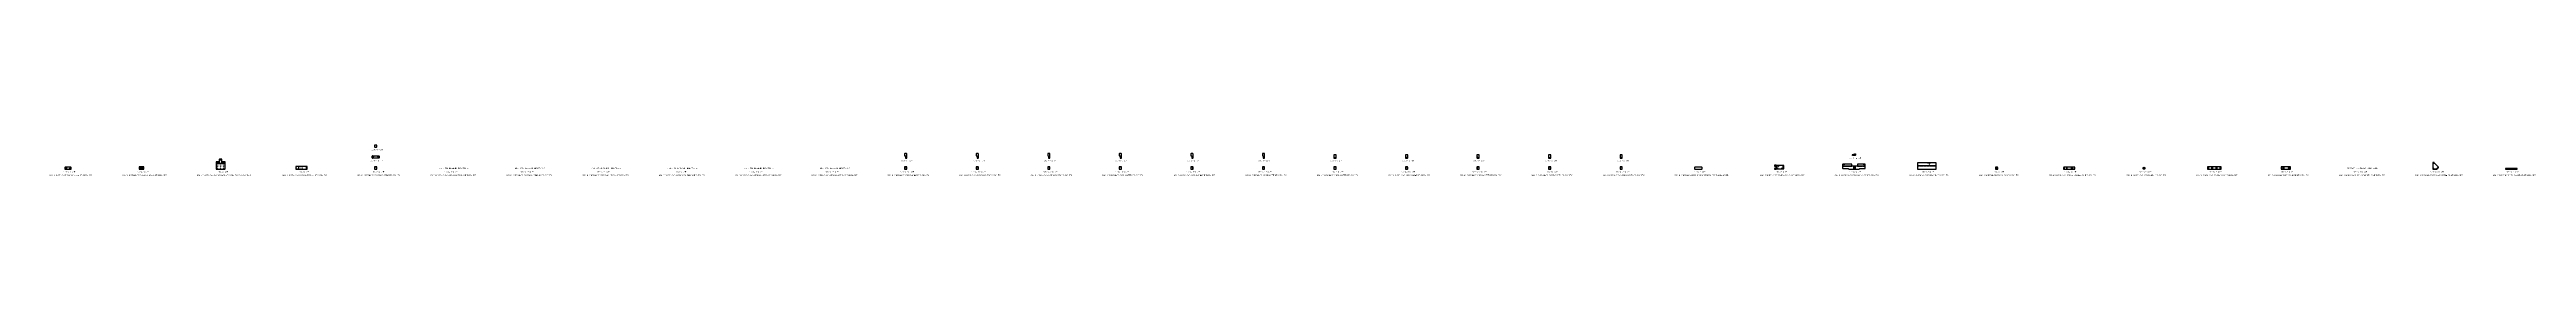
# Model space of a CAD drawing. Header units: inches. Extents: x -1146 to 65066, y 26428 to 27258.
import ezdxf

# ---------------------------------------------------------------- set-up
doc = ezdxf.new("R2010")
doc.units = ezdxf.units.IN
doc.header["$LTSCALE"] = 0.194989
doc.linetypes.add('CENTER', pattern=[50.8, 31.75, -6.35, 6.35, -6.35])
doc.layers.add('可见 (ISO)', color=7, linetype='Continuous', lineweight=25)
doc.layers.add('折弯线', color=1, linetype='CENTER')
doc.styles.add('Z-English', font='gbenor.shx', dxfattribs={"height": 10, "bigfont": 'hztxt.shx'})

msp = doc.modelspace()

# ---------------------------------------------------------------- linework, layer by layer
at = {"layer": '可见 (ISO)'}
for p, q in [((7544, 27254), (7544, 27207)), ((7595, 27258), (7548, 27258)), ((7548, 27203), (7595, 27203)), ((7599, 27207), (7599, 27254)), ((7482, 26917), (7482, 26957)), ((7492, 26967), (7652, 26967)), ((7652, 26907), (7492, 26907)), ((7662, 26957), (7662, 26917)), ((21711, 27021), (21711, 26973)), ((21765, 27027), (21717, 27027)), ((21717, 26967), (21729, 26967)), ((21735, 26961), (21735, 26913)), ((21741, 26907), (21765, 26907)), ((21746, 26951), (21761, 26951)), ((21761, 26943), (21746, 26943)), ((21746, 26926), (21761, 26926)), ((21761, 26918), (21746, 26918)), ((21771, 26913), (21771, 27021)), ((23623, 27021), (23623, 26973)), ((23677, 27027), (23629, 27027)), ((23629, 26967), (23641, 26967)), ((23647, 26961), (23647, 26913)), ((23653, 26907), (23677, 26907)), ((23658, 26951), (23673, 26951)), ((23673, 26943), (23658, 26943)), ((23658, 26926), (23673, 26926)), ((23673, 26918), (23658, 26918)), ((23683, 26913), (23683, 27021)), ((25536, 27021), (25536, 26973)), ((25590, 27027), (25542, 27027)), ((25542, 26967), (25554, 26967)), ((25560, 26961), (25560, 26913)), ((25566, 26907), (25590, 26907)), ((25571, 26951), (25586, 26951)), ((25586, 26943), (25571, 26943)), ((25571, 26926), (25586, 26926)), ((25586, 26918), (25571, 26918)), ((25596, 26913), (25596, 27021)), ((27449, 27021), (27449, 26973)), ((27503, 27027), (27455, 27027)), ((27455, 26967), (27467, 26967)), ((27473, 26961), (27473, 26913)), ((27479, 26907), (27503, 26907)), ((27484, 26951), (27499, 26951)), ((27499, 26943), (27484, 26943)), ((27484, 26926), (27499, 26926)), ((27499, 26918), (27484, 26918)), ((27509, 26913), (27509, 27021)), ((29361, 27021), (29361, 26973)), ((29415, 27027), (29367, 27027)), ((29367, 26967), (29379, 26967)), ((29385, 26961), (29385, 26913)), ((29391, 26907), (29415, 26907)), ((29396, 26951), (29411, 26951)), ((29411, 26943), (29396, 26943)), ((29396, 26926), (29411, 26926)), ((29411, 26918), (29396, 26918)), ((29421, 26913), (29421, 27021)), ((31274, 27021), (31274, 26973)), ((31328, 27027), (31280, 27027)), ((31280, 26967), (31292, 26967)), ((31298, 26961), (31298, 26913)), ((31304, 26907), (31328, 26907)), ((31309, 26951), (31324, 26951)), ((31324, 26943), (31309, 26943)), ((31309, 26926), (31324, 26926)), ((31324, 26918), (31309, 26918)), ((31334, 26913), (31334, 27021)), ((33186, 26991), (33186, 26913)), ((33240, 26997), (33192, 26997)), ((33192, 26907), (33240, 26907)), ((33197, 26915), (33197, 26930)), ((33205, 26930), (33205, 26915)), ((33227, 26915), (33227, 26930)), ((33235, 26930), (33235, 26915)), ((33246, 26913), (33246, 26991)), ((35099, 26991), (35099, 26913)), ((35153, 26997), (35105, 26997)), ((35105, 26907), (35153, 26907)), ((35109, 26915), (35109, 26930)), ((35118, 26930), (35118, 26915)), ((35139, 26915), (35139, 26930)), ((35148, 26930), (35148, 26915)), ((35159, 26913), (35159, 26991)), ((37011, 26991), (37011, 26913)), ((37065, 26997), (37017, 26997)), ((37017, 26907), (37065, 26907)), ((37022, 26915), (37022, 26930)), ((37031, 26930), (37031, 26915)), ((37052, 26915), (37052, 26930)), ((37061, 26930), (37061, 26915)), ((37071, 26913), (37071, 26991)), ((38924, 26991), (38924, 26913)), ((38978, 26997), (38930, 26997)), ((38930, 26907), (38978, 26907)), ((38935, 26915), (38935, 26930)), ((38943, 26930), (38943, 26915)), ((38965, 26915), (38965, 26930)), ((38973, 26930), (38973, 26915)), ((38984, 26913), (38984, 26991)), ((40836, 26991), (40836, 26913)), ((40890, 26997), (40842, 26997)), ((40842, 26907), (40890, 26907)), ((40847, 26915), (40847, 26930)), ((40856, 26930), (40856, 26915)), ((40877, 26915), (40877, 26930)), ((40886, 26930), (40886, 26915)), ((40896, 26913), (40896, 26991)), ((42828, 26658), (42831, 26661)), ((42828, 26658), (42828, 26614)), ((42831, 26611), (42828, 26614)), ((43025, 26661), (42831, 26661)), ((42831, 26611), (43025, 26611)), ((43025, 26661), (43028, 26658)), ((43028, 26614), (43025, 26611)), ((43028, 26614), (43028, 26658)), ((47046, 26979), (47046, 26995)), ((47126, 26979), (47046, 26979)), ((47049, 27000), (47110, 27023)), ((47111, 27024), (47131, 27024)), ((47131, 27024), (47131, 26984)), ((54818, 26616), (54818, 26653)), ((54823, 26658), (54863, 26658)), ((54863, 26611), (54823, 26611)), ((54839, 26630), (54839, 26650)), ((54847, 26650), (54847, 26630)), ((54868, 26653), (54868, 26616))]:
    msp.add_line(p, q, dxfattribs=at)
for points in [[(-735, 26616, 0.414214), (-730, 26611), (-575, 26611, 0.414214), (-570, 26616), (-570, 26656, 0.414214), (-575, 26661), (-730, 26661, 0.414214), (-735, 26656)], [(-721, 26621), (-721, 26651, 1), (-729, 26651), (-729, 26621, 1)], [(-701, 26621), (-701, 26651, 1), (-709, 26651), (-709, 26621, 1)], [(-605, 26620, 0.198912), (-605, 26641, 1), (-608, 26640, -0.198912), (-608, 26622, 1)], [(1250, 26616, 0.414214), (1255, 26611), (1370, 26611, 0.414214), (1375, 26616), (1375, 26666, 0.414214), (1370, 26671), (1255, 26671, 0.414214), (1250, 26666)], [(1260, 26657), (1310, 26657, 1), (1310, 26664), (1260, 26664, 1)], [(1260, 26617), (1310, 26617, 1), (1310, 26624), (1260, 26624, 1)], [(1342, 26651), (1367, 26651, 1), (1367, 26660), (1342, 26660, 1)], [(1342, 26621), (1367, 26621, 1), (1367, 26630), (1342, 26630, 1)], [(3307, 26621, 0.414214), (3317, 26611), (3537, 26611, 0.414214), (3547, 26621), (3547, 26801, 0.414214), (3537, 26811), (3476, 26811, 0.414214), (3466, 26801), (3466, 26788), (3462, 26788), (3462, 26871, 0.414214), (3452, 26881), (3402, 26881, 0.414214), (3392, 26871), (3392, 26788), (3388, 26788), (3388, 26801, 0.414214), (3378, 26811), (3317, 26811, 0.414214), (3307, 26801)], [(5441, 26616, 0.414214), (5446, 26611), (5736, 26611, 0.414214), (5741, 26616), (5741, 26676, 0.414214), (5736, 26681), (5446, 26681, 0.414214), (5441, 26676)], [(7542, 26616, 0.414214), (7547, 26611), (7597, 26611, 0.414214), (7602, 26616), (7602, 26666, 0.414214), (7597, 26671), (7547, 26671, 0.414214), (7542, 26666)], [(7544, 26616, 0.414214), (7547, 26613), (7597, 26613, 0.414214), (7599, 26616), (7599, 26666, 0.414214), (7597, 26668), (7547, 26668, 0.414214), (7544, 26666)], [(21711, 26616, 0.414214), (21716, 26611), (21766, 26611, 0.414214), (21771, 26616), (21771, 26666, 0.414214), (21766, 26671), (21716, 26671, 0.414214), (21711, 26666)], [(21713, 26616, 0.414214), (21716, 26613), (21766, 26613, 0.414214), (21768, 26616), (21768, 26666, 0.414214), (21766, 26668), (21716, 26668, 0.414214), (21713, 26666)], [(23623, 26616, 0.414214), (23628, 26611), (23678, 26611, 0.414214), (23683, 26616), (23683, 26666, 0.414214), (23678, 26671), (23628, 26671, 0.414214), (23623, 26666)], [(23626, 26616, 0.414214), (23628, 26613), (23678, 26613, 0.414214), (23681, 26616), (23681, 26666, 0.414214), (23678, 26668), (23628, 26668, 0.414214), (23626, 26666)], [(25536, 26616, 0.414214), (25541, 26611), (25591, 26611, 0.414214), (25596, 26616), (25596, 26666, 0.414214), (25591, 26671), (25541, 26671, 0.414214), (25536, 26666)], [(25538, 26616, 0.414214), (25541, 26613), (25591, 26613, 0.414214), (25593, 26616), (25593, 26666, 0.414214), (25591, 26668), (25541, 26668, 0.414214), (25538, 26666)], [(27449, 26616, 0.414214), (27454, 26611), (27504, 26611, 0.414214), (27509, 26616), (27509, 26666, 0.414214), (27504, 26671), (27454, 26671, 0.414214), (27449, 26666)], [(27451, 26616, 0.414214), (27454, 26613), (27504, 26613, 0.414214), (27506, 26616), (27506, 26666, 0.414214), (27504, 26668), (27454, 26668, 0.414214), (27451, 26666)], [(29361, 26616, 0.414214), (29366, 26611), (29416, 26611, 0.414214), (29421, 26616), (29421, 26666, 0.414214), (29416, 26671), (29366, 26671, 0.414214), (29361, 26666)], [(29364, 26616, 0.414214), (29366, 26613), (29416, 26613, 0.414214), (29419, 26616), (29419, 26666, 0.414214), (29416, 26668), (29366, 26668, 0.414214), (29364, 26666)], [(31274, 26616, 0.414214), (31279, 26611), (31329, 26611, 0.414214), (31334, 26616), (31334, 26666, 0.414214), (31329, 26671), (31279, 26671, 0.414214), (31274, 26666)], [(31276, 26616, 0.414214), (31279, 26613), (31329, 26613, 0.414214), (31331, 26616), (31331, 26666, 0.414214), (31329, 26668), (31279, 26668, 0.414214), (31276, 26666)], [(33186, 26616, 0.414214), (33191, 26611), (33241, 26611, 0.414214), (33246, 26616), (33246, 26666, 0.414214), (33241, 26671), (33191, 26671, 0.414214), (33186, 26666)], [(33189, 26616, 0.414214), (33191, 26613), (33241, 26613, 0.414214), (33244, 26616), (33244, 26666, 0.414214), (33241, 26668), (33191, 26668, 0.414214), (33189, 26666)], [(35099, 26616, 0.414214), (35104, 26611), (35154, 26611, 0.414214), (35159, 26616), (35159, 26666, 0.414214), (35154, 26671), (35104, 26671, 0.414214), (35099, 26666)], [(35101, 26616, 0.414214), (35104, 26613), (35154, 26613, 0.414214), (35156, 26616), (35156, 26666, 0.414214), (35154, 26668), (35104, 26668, 0.414214), (35101, 26666)], [(37011, 26616, 0.414214), (37016, 26611), (37066, 26611, 0.414214), (37071, 26616), (37071, 26666, 0.414214), (37066, 26671), (37016, 26671, 0.414214), (37011, 26666)], [(37014, 26616, 0.414214), (37016, 26613), (37066, 26613, 0.414214), (37069, 26616), (37069, 26666, 0.414214), (37066, 26668), (37016, 26668, 0.414214), (37014, 26666)], [(38924, 26616, 0.414214), (38929, 26611), (38979, 26611, 0.414214), (38984, 26616), (38984, 26666, 0.414214), (38979, 26671), (38929, 26671, 0.414214), (38924, 26666)], [(38926, 26616, 0.414214), (38929, 26613), (38979, 26613, 0.414214), (38981, 26616), (38981, 26666, 0.414214), (38979, 26668), (38929, 26668, 0.414214), (38926, 26666)], [(40836, 26616, 0.414214), (40841, 26611), (40891, 26611, 0.414214), (40896, 26616), (40896, 26666, 0.414214), (40891, 26671), (40841, 26671, 0.414214), (40836, 26666)], [(40839, 26616, 0.414214), (40841, 26613), (40891, 26613, 0.414214), (40894, 26616), (40894, 26666, 0.414214), (40891, 26668), (40841, 26668, 0.414214), (40839, 26666)], [(44968, 26616, 0.414214), (44973, 26611), (45005, 26611, 0.069342), (45007, 26611), (45037, 26620, -0.069342), (45038, 26620), (45212, 26620, 0.414214), (45217, 26625), (45217, 26703, 0.414214), (45212, 26708), (45038, 26708, -0.069342), (45037, 26708), (45007, 26717, 0.069342), (45005, 26717), (44973, 26717, 0.414214), (44968, 26712), (44968, 26710, 0.414214), (44970, 26708), (44983, 26708, -0.414214), (44988, 26704, -0.414214), (44983, 26699), (44970, 26699, 0.414214), (44968, 26697, 0.414214), (44973, 26692), (45004, 26692, -0.414214), (45009, 26687), (45009, 26640, -0.414214), (45004, 26635), (44973, 26635, 0.414214), (44968, 26630, 0.414214), (44970, 26628), (44983, 26628, -0.414214), (44988, 26624, -0.414214), (44983, 26619), (44970, 26619, 0.414214), (44968, 26617)], [(46786, 26636, 0.414214), (46791, 26631), (46931, 26631, -0.198912), (46934, 26629), (46952, 26612, 0.198912), (46955, 26611), (47221, 26611, 0.198912), (47224, 26612), (47242, 26629, -0.198912), (47245, 26631), (47386, 26631, 0.414214), (47391, 26636), (47391, 26737, 0.414214), (47386, 26742), (47188, 26742, 0.414214), (47183, 26737), (47183, 26691), (47033, 26691), (47033, 26737, 0.414214), (47028, 26742), (46791, 26742, 0.414214), (46786, 26737)], [(47089, 26662), (47089, 26682, 1), (47082, 26682), (47082, 26662, 1)], [(47089, 26622), (47089, 26642, 1), (47082, 26642), (47082, 26622, 1)], [(47132, 26662), (47132, 26682, 1), (47125, 26682), (47125, 26662, 1)], [(47132, 26622), (47132, 26642, 1), (47125, 26642), (47125, 26622, 1)], [(48786, 26616, 0.414214), (48791, 26611), (49281, 26611, 0.414214), (49286, 26616), (49286, 26772, 0.414214), (49281, 26777), (48791, 26777, 0.414214), (48786, 26772)], [(50873, 26616, 0.414214), (50878, 26611), (50926, 26611, 0.414214), (50931, 26616), (50931, 26656, 0.414214), (50926, 26661), (50878, 26661, 0.414214), (50873, 26656)], [(52694, 26616, 0.414214), (52699, 26611), (52987, 26611, 0.414214), (52992, 26616), (52992, 26656, 0.414214), (52987, 26661), (52699, 26661, 0.414214), (52694, 26656)], [(52939, 26648), (52924, 26648, 1), (52924, 26639), (52939, 26639, 1)], [(52984, 26640), (52979, 26640, 1), (52979, 26631), (52984, 26631, 1)], [(56542, 26616, 0.414214), (56547, 26611), (56901, 26611, 0.414214), (56906, 26616), (56906, 26666, 0.414214), (56901, 26671), (56547, 26671, 0.414214), (56542, 26666)], [(58506, 26616, 0.414214), (58511, 26611), (58753, 26611, 0.414214), (58758, 26616), (58758, 26666, 0.414214), (58753, 26671), (58511, 26671, 0.414214), (58506, 26666)], [(58698, 26655), (58748, 26655, 1), (58748, 26661), (58698, 26661, 1)], [(58698, 26620), (58748, 26620, 1), (58748, 26626), (58698, 26626, 1)], [(62563, 26616, 0.414214), (62568, 26611), (62667, 26611), (62667, 26622), (62667, 26622), (62667, 26623), (62675, 26614), (62717, 26656, 0.414214), (62717, 26663), (62712, 26667), (62604, 26776), (62603, 26776), (62603, 26782, 0.414214), (62598, 26787), (62568, 26787, 0.414214), (62563, 26782)], [(64510, 26613, 0.414214), (64512, 26611), (64815, 26611, 0.414214), (64817, 26613), (64817, 26629, 0.414214), (64815, 26631), (64512, 26631, 0.414214), (64510, 26629)]]:
    msp.add_lwpolyline(points, format="xyb", close=True, dxfattribs=at)
for points in [[(46811, 26691), (46812, 26691), (46812, 26702), (46811, 26702)], [(46830, 26691), (46831, 26691), (46831, 26702), (46830, 26702)], [(47346, 26691), (47347, 26691), (47347, 26702), (47346, 26702)], [(47365, 26691), (47366, 26691), (47366, 26702), (47365, 26702)]]:
    msp.add_lwpolyline(points, close=True, dxfattribs=at)
for centre, radius in [((-630, 26631), 1.75), ((3347, 26751), 3.5), ((3347, 26698), 3.5), ((3347, 26673), 3.5), ((3347, 26621), 3.5), ((3427, 26751), 3.5), ((3427, 26698), 3.5), ((3427, 26673), 3.5), ((3427, 26621), 3.5), ((3507, 26751), 3.5), ((3507, 26698), 3.5), ((3507, 26673), 3.5), ((3507, 26621), 3.5), ((5464, 26666), 2.46), ((5464, 26626), 2.46), ((5576, 26672), 2.1), ((5576, 26620), 2.1), ((5610, 26672), 2.1), ((5610, 26620), 2.1), ((5644, 26672), 2.1), ((5644, 26620), 2.1), ((5678, 26672), 2.1), ((5678, 26620), 2.1), ((5712, 26672), 2.1), ((5712, 26620), 2.1), ((7512, 26937), 8.25), ((7632, 26937), 8.25), ((42834, 26654), 1.75), ((42834, 26618), 1.75), ((42870, 26654), 1.75), ((42870, 26618), 1.75), ((42987, 26654), 1.75), ((42987, 26618), 1.75), ((43023, 26654), 1.75), ((43023, 26618), 1.75), ((45043, 26692), 2.5), ((45043, 26635), 2.5), ((45070, 26678), 3), ((45162, 26642), 3), ((45188, 26692), 2.5), ((45188, 26635), 2.5), ((46821, 26730), 3.32), ((46821, 26705), 3.32), ((46861, 26638), 1.75), ((46883, 26638), 1.75), ((47293, 26638), 1.75), ((47316, 26638), 1.75), ((47356, 26730), 3.32), ((47356, 26705), 3.32), ((49073, 26767), 3.3), ((49073, 26737), 3.3), ((49113, 26767), 3.3), ((49113, 26737), 3.3), ((50903, 26648), 4.25), ((50903, 26623), 4.25), ((52704, 26636), 6.5), ((52734, 26654), 2.07), ((52734, 26618), 2.07), ((56572, 26658), 3.25), ((56572, 26623), 3.25), ((56679, 26641), 3.25), ((56769, 26641), 3.25), ((56876, 26658), 3.25), ((56876, 26623), 3.25), ((58541, 26641), 7), ((62586, 26768), 2.5), ((62586, 26630), 2.5), ((62690, 26657), 2.5), ((64521, 26621), 2.46), ((64614, 26621), 2.46), ((64714, 26621), 2.46), ((64806, 26621), 2.46)]:
    msp.add_circle(centre, radius, dxfattribs=at)
for centre, radius, start, end in [((7548, 27254), 4, 90, 180), ((7548, 27207), 4, 180, -90), ((7595, 27254), 4, 0, 90), ((7595, 27207), 4, -90, 0), ((7492, 26957), 10, 90, 180), ((7492, 26917), 10, 180, -90), ((7652, 26957), 10, 0, 90), ((7652, 26917), 10, -90, 0), ((21717, 27021), 6, 90, 180), ((21717, 26973), 6, 180, -90), ((21729, 26961), 6, 0, 90), ((21741, 26913), 6, 180, -90), ((21746, 26947), 4.25, 90, -90), ((21746, 26922), 4.25, 90, -90), ((21761, 26947), 4.25, -90, 90), ((21761, 26922), 4.25, -90, 90), ((21765, 27021), 6, 0, 90), ((21765, 26913), 6, -90, 0), ((23629, 27021), 6, 90, 180), ((23629, 26973), 6, 180, -90), ((23641, 26961), 6, 0, 90), ((23653, 26913), 6, 180, -90), ((23658, 26947), 4.25, 90, -90), ((23658, 26922), 4.25, 90, -90), ((23673, 26947), 4.25, -90, 90), ((23673, 26922), 4.25, -90, 90), ((23677, 27021), 6, 0, 90), ((23677, 26913), 6, -90, 0), ((25542, 27021), 6, 90, 180), ((25542, 26973), 6, 180, -90), ((25554, 26961), 6, 0, 90), ((25566, 26913), 6, 180, -90), ((25571, 26947), 4.25, 90, -90), ((25571, 26922), 4.25, 90, -90), ((25586, 26947), 4.25, -90, 90), ((25586, 26922), 4.25, -90, 90), ((25590, 27021), 6, 0, 90), ((25590, 26913), 6, -90, 0), ((27455, 27021), 6, 90, 180), ((27455, 26973), 6, 180, -90), ((27467, 26961), 6, 0, 90), ((27479, 26913), 6, 180, -90), ((27484, 26947), 4.25, 90, -90), ((27484, 26922), 4.25, 90, -90), ((27499, 26947), 4.25, -90, 90), ((27499, 26922), 4.25, -90, 90), ((27503, 27021), 6, 0, 90), ((27503, 26913), 6, -90, 0), ((29367, 27021), 6, 90, 180), ((29367, 26973), 6, 180, -90), ((29379, 26961), 6, 0, 90), ((29391, 26913), 6, 180, -90), ((29396, 26947), 4.25, 90, -90), ((29396, 26922), 4.25, 90, -90), ((29411, 26947), 4.25, -90, 90), ((29411, 26922), 4.25, -90, 90), ((29415, 27021), 6, 0, 90), ((29415, 26913), 6, -90, 0), ((31280, 27021), 6, 90, 180), ((31280, 26973), 6, 180, -90), ((31292, 26961), 6, 0, 90), ((31304, 26913), 6, 180, -90), ((31309, 26947), 4.25, 90, -90), ((31309, 26922), 4.25, 90, -90), ((31324, 26947), 4.25, -90, 90), ((31324, 26922), 4.25, -90, 90), ((31328, 27021), 6, 0, 90), ((31328, 26913), 6, -90, 0), ((33192, 26991), 6, 90, 180), ((33192, 26913), 6, 180, -90), ((33201, 26930), 4.25, 0, 180), ((33201, 26915), 4.25, 180, 0), ((33231, 26930), 4.25, 0, 180), ((33231, 26915), 4.25, 180, 0), ((33240, 26991), 6, 0, 90), ((33240, 26913), 6, -90, 0), ((35105, 26991), 6, 90, 180), ((35105, 26913), 6, 180, -90), ((35114, 26930), 4.25, 0, 180), ((35114, 26915), 4.25, 180, 0), ((35144, 26930), 4.25, 0, 180), ((35144, 26915), 4.25, 180, 0), ((35153, 26991), 6, 0, 90), ((35153, 26913), 6, -90, 0), ((37017, 26991), 6, 90, 180), ((37017, 26913), 6, 180, -90), ((37026, 26930), 4.25, 0, 180), ((37026, 26915), 4.25, 180, 0), ((37056, 26930), 4.25, 0, 180), ((37056, 26915), 4.25, 180, 0), ((37065, 26991), 6, 0, 90), ((37065, 26913), 6, -90, 0), ((38930, 26991), 6, 90, 180), ((38930, 26913), 6, 180, -90), ((38939, 26930), 4.25, 0, 180), ((38939, 26915), 4.25, 180, 0), ((38969, 26930), 4.25, 0, 180), ((38969, 26915), 4.25, 180, 0), ((38978, 26991), 6, 0, 90), ((38978, 26913), 6, -90, 0), ((40842, 26991), 6, 90, 180), ((40842, 26913), 6, 180, -90), ((40851, 26930), 4.25, 0, 180), ((40851, 26915), 4.25, 180, 0), ((40881, 26930), 4.25, 0, 180), ((40881, 26915), 4.25, 180, 0), ((40890, 26991), 6, 0, 90), ((40890, 26913), 6, -90, 0), ((47051, 26995), 5, 111.03751, 180), ((47111, 27019), 5, 90, 111.03751), ((47126, 26984), 5, -90, 0), ((54823, 26653), 5, 90, 180), ((54823, 26616), 5, 180, -90), ((54843, 26650), 4.25, 0, 180), ((54843, 26630), 4.25, 180, 0), ((54863, 26653), 5, 0, 90), ((54863, 26616), 5, -90, 0)]:
    msp.add_arc(centre, radius, start, end, dxfattribs=at)
at = {"layer": '折弯线', "color": 5, "linetype": 'CENTER'}
for points in [[(-690, 26611), (-690, 26661)], [(-685, 26611), (-685, 26661)], [(-595, 26611), (-595, 26661)], [(-590, 26611), (-590, 26661)], [(1325, 26611), (1325, 26671)], [(1330, 26611), (1330, 26671)], [(3307, 26769), (3547, 26769)], [(3307, 26762), (3547, 26762)], [(5516, 26611), (5516, 26681)], [(5521, 26611), (5521, 26681)], [(5721, 26611), (5721, 26681)], [(5726, 26611), (5726, 26681)], [(45195, 26620), (45195, 26708)], [(45199, 26620), (45199, 26708)], [(46786, 26701), (46811, 26701)], [(46786, 26692), (46811, 26692)], [(46812, 26701), (46830, 26701)], [(46812, 26692), (46830, 26692)], [(46831, 26701), (47033, 26701)], [(46831, 26692), (47033, 26692)], [(47183, 26701), (47346, 26701)], [(47183, 26692), (47346, 26692)], [(47347, 26701), (47365, 26701)], [(47347, 26692), (47365, 26692)], [(47366, 26701), (47391, 26701)], [(47366, 26692), (47391, 26692)], [(48786, 26711), (49286, 26711)], [(48786, 26702), (49286, 26702)], [(52775, 26611), (52775, 26661)], [(52784, 26611), (52784, 26661)], [(52902, 26611), (52902, 26661)], [(52910, 26611), (52910, 26661)], [(56654, 26611), (56654, 26671)], [(56662, 26611), (56662, 26671)], [(56786, 26611), (56786, 26671)], [(56794, 26611), (56794, 26671)], [(58578, 26611), (58578, 26671)], [(58586, 26611), (58586, 26671)], [(62563, 26776), (62603, 26776)], [(62563, 26775), (62603, 26775)], [(62563, 26623), (62667, 26623)], [(62563, 26622), (62667, 26622)], [(62667, 26623), (62712, 26668)], [(62667, 26622), (62712, 26667)], [(64565, 26611), (64565, 26631)], [(64570, 26611), (64570, 26631)], [(64757, 26611), (64757, 26631)], [(64762, 26611), (64762, 26631)]]:
    msp.add_lwpolyline(points, dxfattribs=at)
at = {"layer": '折弯线', "color": 1, "linetype": 'CENTER', "ltscale": 0.5}
for points in [[(-687, 26611), (-687, 26661)], [(-592, 26611), (-592, 26661)], [(1327, 26611), (1327, 26671)], [(3307, 26791), (3388, 26791)], [(3307, 26765), (3547, 26765)], [(3392, 26861), (3462, 26861)], [(3466, 26791), (3547, 26791)], [(5519, 26611), (5519, 26681)], [(5724, 26611), (5724, 26681)], [(45008, 26692), (45008, 26716)], [(45008, 26611), (45008, 26635)], [(45036, 26619), (45036, 26708)], [(45197, 26620), (45197, 26708)], [(46786, 26696), (46811, 26696)], [(46812, 26696), (46830, 26696)], [(46831, 26696), (47033, 26696)], [(47183, 26696), (47346, 26696)], [(47347, 26696), (47365, 26696)], [(47366, 26696), (47391, 26696)], [(48786, 26706), (49286, 26706)], [(50912, 26611), (50912, 26661)], [(52779, 26611), (52779, 26661)], [(52906, 26611), (52906, 26661)], [(56658, 26611), (56658, 26671)], [(56790, 26611), (56790, 26671)], [(58582, 26611), (58582, 26671)], [(62563, 26776), (62603, 26776)], [(62563, 26622), (62667, 26622)], [(62667, 26623), (62712, 26667)], [(64568, 26611), (64568, 26631)], [(64760, 26611), (64760, 26631)]]:
    msp.add_lwpolyline(points, dxfattribs=at)

# ---------------------------------------------------------------- texts
at = {"color": 3, "style": 'Z-English'}
for s, p in [('SUS304-3mm,3件', (7445, 27117)), ('SUS304-3mm,2件', (-779, 26524)), ('SUS304-3mm,2件', (1186, 26524)), ('SUS304-4mm,6件', (3300, 26524)), ('SUS304-3mm,2件', (5465, 26524)), ('SUS304-2195mm,3件', (7417, 26524)), ('SUS304-10mm,3件', (7436, 26821)), ('SUS304-1.5mm,2件', (9411, 26524)), ('SUS304-1.5mm,2件', (11449, 26524)), ('SUS304-1.5mm,1件', (13488, 26524)), ('SUS304-1.5mm,2件', (15526, 26524)), ('SUS304-1.5mm,2件', (17564, 26524)), ('SUS304-1.5mm,2件', (19602, 26524)), ('SUS304-700mm,2件', (21596, 26524)), ('SUS304-5mm,4件', (21614, 26821)), ('SUS304-1050mm,2件', (23499, 26524)), ('SUS304-5mm,4件', (23527, 26821)), ('SUS304-450mm,2件', (25421, 26524)), ('SUS304-5mm,4件', (25439, 26821)), ('SUS304-1200mm,2件', (27324, 26524)), ('SUS304-5mm,4件', (27352, 26821)), ('SUS304-850mm,1件', (29246, 26524)), ('SUS304-5mm,2件', (29264, 26821)), ('SUS304-775mm,2件', (31158, 26524)), ('SUS304-5mm,4件', (31177, 26821)), ('SUS304-700mm,2件', (33071, 26524)), ('SUS304-5mm,4件', (33090, 26821)), ('SUS304-450mm,2件', (34984, 26524)), ('SUS304-5mm,4件', (35002, 26821)), ('SUS304-1200mm,2件', (36887, 26524)), ('SUS304-5mm,4件', (36915, 26821)), ('SUS304-850mm,1件', (38809, 26524)), ('SUS304-5mm,2件', (38827, 26821)), ('SUS304-775mm,2件', (40721, 26524)), ('SUS304-5mm,4件', (40740, 26821)), ('SUS304-5mm,1件', (42802, 26524)), ('SUS304-2.5mm,1件', (44948, 26524)), ('SUS304-5mm,2件', (46961, 26892)), ('SUS304-5mm,1件', (46961, 26524)), ('SUS304-5mm,1件', (48909, 26524)), ('SUS304-5mm,2件', (50775, 26524)), ('SUS304-5mm,1件', (52716, 26524)), ('SUS304-5mm,1件', (54717, 26524)), ('SUS304-5mm,1件', (56597, 26524)), ('SUS304-5mm,2件', (58505, 26524)), ('SUS304-0.6mm,4件', (60447, 26524)), ('SUS304-0.6mm,4件', (62495, 26524)), ('SUS304-3mm,6件', (64537, 26524))]:
    msp.add_text(s, height=30, dxfattribs=at).set_placement(p)
at = {"color": 1, "style": 'Z-English'}
for s, p in [('护网：方管框+钢丝网焊接，待确认下料方式', (9262, 26614)), ('护网：方管框+钢丝网焊接，待确认下料方式', (11300, 26614)), ('护网：方管框+钢丝网焊接，待确认下料方式', (13338, 26614)), ('护网：方管框+钢丝网焊接，待确认下料方式', (15377, 26614)), ('护网：方管框+钢丝网焊接，待确认下料方式', (17415, 26614)), ('护网：方管框+钢丝网焊接，待确认下料方式', (19453, 26614)), ('待人工展开（135° 转角线槽，侧板分段焊接）', (60275, 26614))]:
    msp.add_text(s, height=30, dxfattribs=at).set_placement(p)
at = {"color": 2, "style": 'Z-English'}
for s, p in [('2026-10-16·2571·NO.475·0160413A·光电支架·2件·SUS304-拉丝', (-1148, 26431)), ('2026-10-16·2572·NO.475·0160414A·反光板支架·2件·SUS304-拉丝', (802, 26431)), ('2026-10-16·2573·NO.461·5401136B·压箱板·6件·SUS304-拉丝·更新(NO.461为A版)', (2793, 26431)), ('2026-10-17·2574·NO.461·5409918A·发光板支架·2件·SUS304-拉丝', (5081, 26431)), ('2026-10-19·2575·NO.474·0050338A00·支撑杆·3件·SUS304-拉丝', (7073, 26431)), ('2026-10-19·2576·NO.474·0183301A00·不锈钢护网·2件·SUS304-拉丝', (9027, 26431)), ('2026-10-19·2577·NO.474·0183302A00·不锈钢护网·2件·SUS304-拉丝', (11065, 26431)), ('2026-10-19·2578·NO.474·0183303A00·不锈钢护网·1件·SUS304-拉丝', (13104, 26431)), ('2026-10-19·2579·NO.474·0183304A00·不锈钢护网·2件·SUS304-拉丝', (15142, 26431)), ('2026-10-19·2580·NO.474·0183305A00·不锈钢护网·2件·SUS304-拉丝', (17180, 26431)), ('2026-10-19·2581·NO.474·0183306A00·不锈钢护网·2件·SUS304-拉丝', (19218, 26431)), ('2026-10-19·2582·NO.474·0183307A00·横撑·2件·SUS304-拉丝', (21257, 26431)), ('2026-10-19·2583·NO.474·0183309A00·横撑·2件·SUS304-拉丝', (23169, 26431)), ('2026-10-19·2584·NO.474·0183310A00·横撑·2件·SUS304-拉丝', (25082, 26431)), ('2026-10-19·2585·NO.474·0183311A00·横撑·2件·SUS304-拉丝', (26994, 26431)), ('2026-10-19·2586·NO.474·0183312A00·横撑·1件·SUS304-拉丝', (28907, 26431)), ('2026-10-19·2587·NO.474·0183313A00·横撑·2件·SUS304-拉丝', (30819, 26431)), ('2026-10-19·2588·NO.474·0183314A00·横撑·2件·SUS304-拉丝', (32732, 26431)), ('2026-10-19·2589·NO.474·0183315A00·横撑·2件·SUS304-拉丝', (34645, 26431)), ('2026-10-19·2590·NO.474·0183316A00·横撑·2件·SUS304-拉丝', (36557, 26431)), ('2026-10-19·2591·NO.474·0183317A00·横撑·1件·SUS304-拉丝', (38470, 26431)), ('2026-10-19·2592·NO.474·0183318A00·横撑·2件·SUS304-拉丝', (40382, 26431)), ('2026-10-19·2593·NO.441·3380211B·连接板·1件·SUS304-拉丝·更新(NO.441为A版)', (42295, 26431)), ('2026-10-20·2594·NO.451·1574135A·驱动卡支架·1件·SUS304-拉丝', (44582, 26431)), ('2026-10-20·2595·NO.451·1572161A00·气缸支架·1件·SUS304-拉丝', (46574, 26431)), ('2026-10-20·2596·NO.451·1572162A·挡板·1件·SUS304-拉丝', (48570, 26431)), ('2026-10-20·2597·NO.451·1572163A·夹板·2件·SUS304-拉丝', (50436, 26431)), ('2026-10-20·2598·NO.451·1572164A·电动滚筒安装板·1件·SUS304-拉丝', (52302, 26431)), ('2026-10-20·2599·NO.451·1572165A·垫片·1件·SUS304-拉丝', (54378, 26431)), ('2026-10-20·2600·NO.451·1574133A·连接板·1件·SUS304-拉丝', (56243, 26431)), ('2026-10-20·2601·NO.451·1574134A·连接板·2件·SUS304-拉丝', (58151, 26431)), ('2026-10-20·2602·NO.451·1574165A·折弯线槽-150·4件·SUS304-拉丝', (60059, 26431)), ('2026-10-20·2603·NO.451·1574166A·折弯线槽盖-150·4件·SUS304-拉丝', (62093, 26431)), ('2026-10-20·2604·NO.451·1574136A·线槽支撑·6件·SUS304-拉丝', (64168, 26431))]:
    msp.add_text(s, height=30, dxfattribs=at).set_placement(p)

doc.saveas('drawing.dxf')
